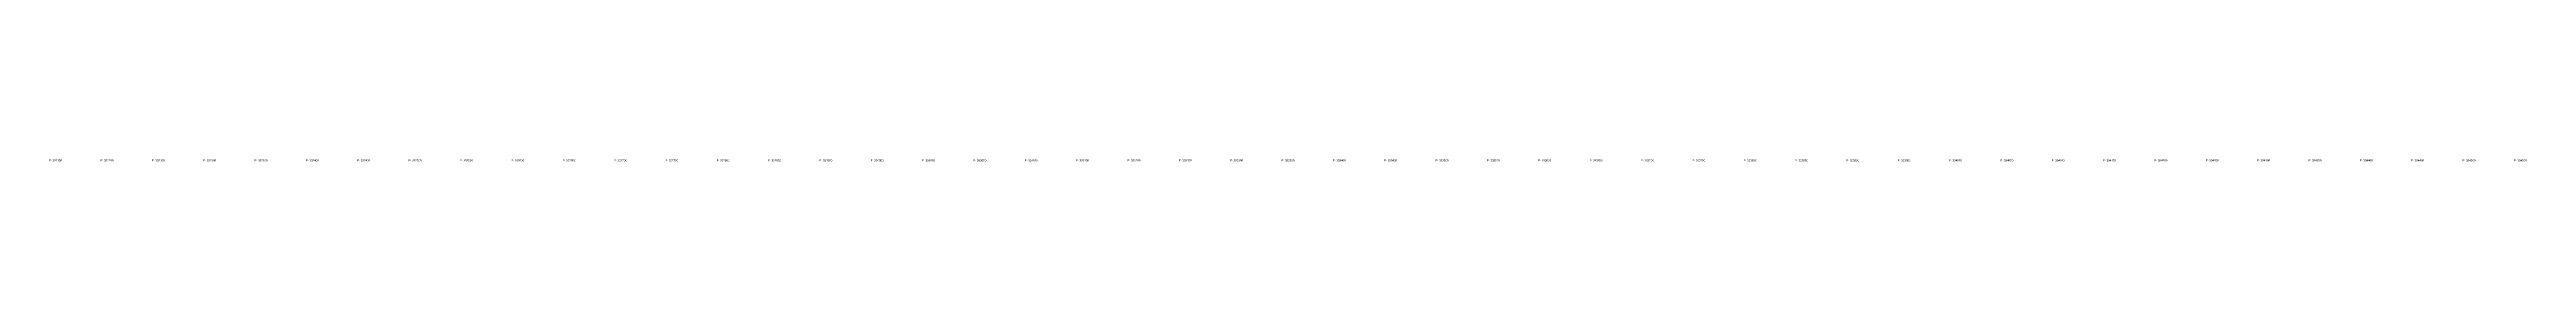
# Model space of a CAD drawing. Header units: metres. Extents: x -1904 to 9487, y -5916 to 3781.
# Drawn here: x -1879 to 533, y -5916 to -5914 of the extents above; entities that cross this region are included whole.
import ezdxf
from ezdxf.enums import TextEntityAlignment as Align

# ---------------------------------------------------------------- set-up
doc = ezdxf.new("R2010")
doc.units = ezdxf.units.M
doc.layers.add('QUADRO', color=7, linetype='Continuous', lineweight=50)

msp = doc.modelspace()

# ---------------------------------------------------------------- texts
at = {"layer": 'QUADRO'}
for s, p in [('E: 392150', (-1872.9, -5916.3)), ('E: 392200', (-1822.9, -5916.3)), ('E: 392250', (-1772.9, -5916.3)), ('E: 392300', (-1722.9, -5916.3)), ('E: 392350', (-1672.9, -5916.3)), ('E: 392400', (-1622.9, -5916.3)), ('E: 392450', (-1572.9, -5916.3)), ('E: 392500', (-1522.9, -5916.3)), ('E: 392550', (-1472.9, -5916.3)), ('E: 392600', (-1422.9, -5916.3)), ('E: 392650', (-1372.9, -5916.3)), ('E: 392700', (-1322.9, -5916.3)), ('E: 392750', (-1272.9, -5916.3)), ('E: 392800', (-1222.9, -5916.3)), ('E: 392850', (-1172.9, -5916.3)), ('E: 392900', (-1122.9, -5916.3)), ('E: 392950', (-1072.9, -5916.3)), ('E: 393000', (-1022.9, -5916.3)), ('E: 393050', (-972.9, -5916.3)), ('E: 393100', (-922.9, -5916.3)), ('E: 393150', (-872.9, -5916.3)), ('E: 393200', (-822.9, -5916.3)), ('E: 393250', (-772.9, -5916.3)), ('E: 393300', (-722.9, -5916.3)), ('E: 393350', (-672.9, -5916.3)), ('E: 393400', (-622.9, -5916.3)), ('E: 393450', (-572.9, -5916.3)), ('E: 393500', (-522.9, -5916.3)), ('E: 393550', (-472.9, -5916.3)), ('E: 393600', (-422.9, -5916.3)), ('E: 393650', (-372.9, -5916.3)), ('E: 393700', (-322.9, -5916.3)), ('E: 393750', (-272.9, -5916.3)), ('E: 393800', (-222.9, -5916.3)), ('E: 393850', (-172.9, -5916.3)), ('E: 393900', (-122.9, -5916.3)), ('E: 393950', (-72.9, -5916.3)), ('E: 394000', (-22.9, -5916.3)), ('E: 394050', (27.1, -5916.3)), ('E: 394100', (77.1, -5916.3)), ('E: 394150', (127.1, -5916.3)), ('E: 394200', (177.1, -5916.3)), ('E: 394250', (227.1, -5916.3)), ('E: 394300', (277.1, -5916.3)), ('E: 394350', (327.1, -5916.3)), ('E: 394400', (377.1, -5916.3)), ('E: 394450', (427.1, -5916.3)), ('E: 394500', (477.1, -5916.3)), ('E: 394550', (527.1, -5916.3))]:
    msp.add_text(s, height=2, dxfattribs=at).set_placement(p, align=Align.CENTER)

doc.saveas('drawing.dxf')
